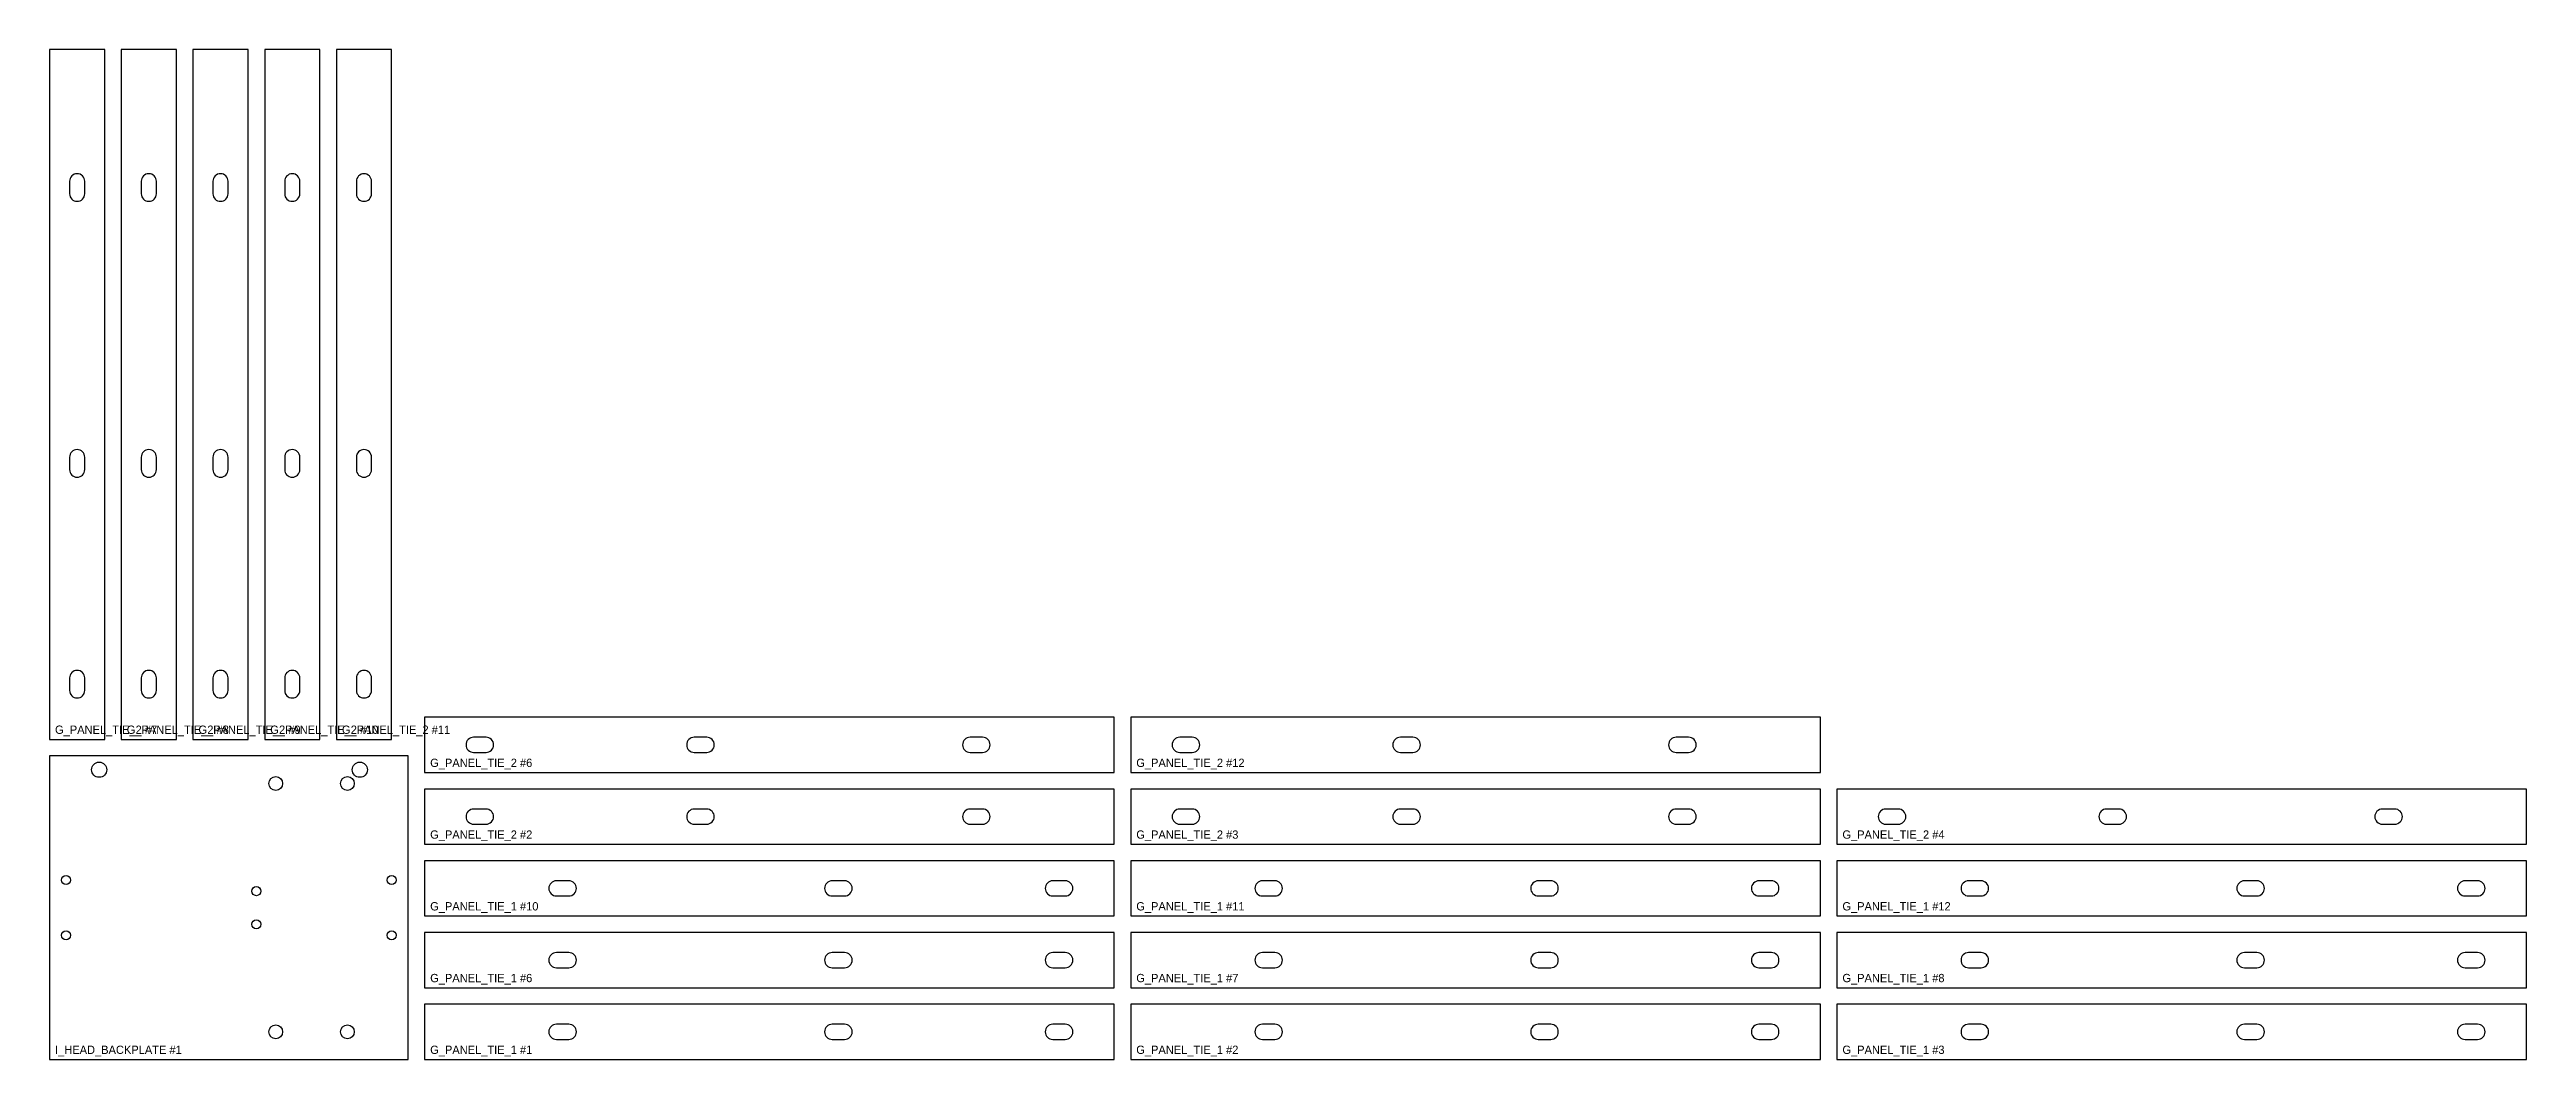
# Model space of a CAD drawing. Header units: millimetres. Extents: x 0 to 1219, y 0 to 2438.
# Drawn here: x 10 to 908, y 10 to 376 of the extents above; entities that cross this region are included whole.
import ezdxf

# ---------------------------------------------------------------- set-up
doc = ezdxf.new("R2010")
doc.units = ezdxf.units.MM
for name, color, linetype in [('CUT_HOLES', 7, 'Continuous'), ('CUT_OUTER', 7, 'Continuous'), ('PART_MARK_NO_CUT', 7, 'Continuous')]:
    doc.layers.add(name, color=color, linetype=linetype)

msp = doc.modelspace()

# ---------------------------------------------------------------- texts
at = {"layer": 'PART_MARK_NO_CUT'}
for s, p in [('G_PANEL_TIE_2 #7', (12, 128)), ('G_PANEL_TIE_2 #8', (38, 128)), ('G_PANEL_TIE_2 #9', (64, 128)), ('G_PANEL_TIE_2 #10', (90, 128)), ('G_PANEL_TIE_2 #11', (116, 128)), ('G_PANEL_TIE_2 #6', (148, 116)), ('G_PANEL_TIE_2 #12', (404, 116)), ('G_PANEL_TIE_2 #2', (148, 90)), ('G_PANEL_TIE_2 #3', (404, 90)), ('G_PANEL_TIE_2 #4', (660, 90)), ('G_PANEL_TIE_1 #10', (148, 64)), ('G_PANEL_TIE_1 #11', (404, 64)), ('G_PANEL_TIE_1 #12', (660, 64)), ('G_PANEL_TIE_1 #6', (148, 38)), ('G_PANEL_TIE_1 #7', (404, 38)), ('G_PANEL_TIE_1 #8', (660, 38)), ('I_HEAD_BACKPLATE #1', (12, 12)), ('G_PANEL_TIE_1 #1', (148, 12)), ('G_PANEL_TIE_1 #2', (404, 12)), ('G_PANEL_TIE_1 #3', (660, 12))]:
    msp.add_text(s, height=3, dxfattribs=at).set_placement(p)

# ---------------------------------------------------------------- linework, layer by layer
at = {"layer": 'CUT_HOLES'}
for points in [[(22.75, 323.75), (22.75, 328.25, 1), (17.25, 328.25), (17.25, 323.75, 1)], [(48.75, 323.75), (48.75, 328.25, 1), (43.25, 328.25), (43.25, 323.75, 1)], [(74.75, 323.75), (74.75, 328.25, 1), (69.25, 328.25), (69.25, 323.75, 1)], [(100.75, 323.75), (100.75, 328.25, 1), (95.25, 328.25), (95.25, 323.75, 1)], [(126.75, 323.75), (126.75, 328.25, 1), (121.25, 328.25), (121.25, 323.75, 1)], [(22.75, 223.75), (22.75, 228.25, 1), (17.25, 228.25), (17.25, 223.75, 1)], [(48.75, 223.75), (48.75, 228.25, 1), (43.25, 228.25), (43.25, 223.75, 1)], [(74.75, 223.75), (74.75, 228.25, 1), (69.25, 228.25), (69.25, 223.75, 1)], [(100.75, 223.75), (100.75, 228.25, 1), (95.25, 228.25), (95.25, 223.75, 1)], [(126.75, 223.75), (126.75, 228.25, 1), (121.25, 228.25), (121.25, 223.75, 1)], [(22.75, 143.75), (22.75, 148.25, 1), (17.25, 148.25), (17.25, 143.75, 1)], [(48.75, 143.75), (48.75, 148.25, 1), (43.25, 148.25), (43.25, 143.75, 1)], [(74.75, 143.75), (74.75, 148.25, 1), (69.25, 148.25), (69.25, 143.75, 1)], [(100.75, 143.75), (100.75, 148.25, 1), (95.25, 148.25), (95.25, 143.75, 1)], [(126.75, 143.75), (126.75, 148.25, 1), (121.25, 148.25), (121.25, 143.75, 1)], [(163.75, 121.25), (168.25, 121.25, 1), (168.25, 126.75), (163.75, 126.75, 1)], [(243.75, 121.25), (248.25, 121.25, 1), (248.25, 126.75), (243.75, 126.75, 1)], [(343.75, 121.25), (348.25, 121.25, 1), (348.25, 126.75), (343.75, 126.75, 1)], [(419.75, 121.25), (424.25, 121.25, 1), (424.25, 126.75), (419.75, 126.75, 1)], [(499.75, 121.25), (504.25, 121.25, 1), (504.25, 126.75), (499.75, 126.75, 1)], [(599.75, 121.25), (604.25, 121.25, 1), (604.25, 126.75), (599.75, 126.75, 1)], [(163.75, 95.25), (168.25, 95.25, 1), (168.25, 100.75), (163.75, 100.75, 1)], [(243.75, 95.25), (248.25, 95.25, 1), (248.25, 100.75), (243.75, 100.75, 1)], [(343.75, 95.25), (348.25, 95.25, 1), (348.25, 100.75), (343.75, 100.75, 1)], [(419.75, 95.25), (424.25, 95.25, 1), (424.25, 100.75), (419.75, 100.75, 1)], [(499.75, 95.25), (504.25, 95.25, 1), (504.25, 100.75), (499.75, 100.75, 1)], [(599.75, 95.25), (604.25, 95.25, 1), (604.25, 100.75), (599.75, 100.75, 1)], [(675.75, 95.25), (680.25, 95.25, 1), (680.25, 100.75), (675.75, 100.75, 1)], [(755.75, 95.25), (760.25, 95.25, 1), (760.25, 100.75), (755.75, 100.75, 1)], [(855.75, 95.25), (860.25, 95.25, 1), (860.25, 100.75), (855.75, 100.75, 1)], [(193.75, 69.25), (198.25, 69.25, 1), (198.25, 74.75), (193.75, 74.75, 1)], [(293.75, 69.25), (298.25, 69.25, 1), (298.25, 74.75), (293.75, 74.75, 1)], [(373.75, 69.25), (378.25, 69.25, 1), (378.25, 74.75), (373.75, 74.75, 1)], [(449.75, 69.25), (454.25, 69.25, 1), (454.25, 74.75), (449.75, 74.75, 1)], [(549.75, 69.25), (554.25, 69.25, 1), (554.25, 74.75), (549.75, 74.75, 1)], [(629.75, 69.25), (634.25, 69.25, 1), (634.25, 74.75), (629.75, 74.75, 1)], [(705.75, 69.25), (710.25, 69.25, 1), (710.25, 74.75), (705.75, 74.75, 1)], [(805.75, 69.25), (810.25, 69.25, 1), (810.25, 74.75), (805.75, 74.75, 1)], [(885.75, 69.25), (890.25, 69.25, 1), (890.25, 74.75), (885.75, 74.75, 1)], [(193.75, 43.25), (198.25, 43.25, 1), (198.25, 48.75), (193.75, 48.75, 1)], [(293.75, 43.25), (298.25, 43.25, 1), (298.25, 48.75), (293.75, 48.75, 1)], [(373.75, 43.25), (378.25, 43.25, 1), (378.25, 48.75), (373.75, 48.75, 1)], [(449.75, 43.25), (454.25, 43.25, 1), (454.25, 48.75), (449.75, 48.75, 1)], [(549.75, 43.25), (554.25, 43.25, 1), (554.25, 48.75), (549.75, 48.75, 1)], [(629.75, 43.25), (634.25, 43.25, 1), (634.25, 48.75), (629.75, 48.75, 1)], [(705.75, 43.25), (710.25, 43.25, 1), (710.25, 48.75), (705.75, 48.75, 1)], [(805.75, 43.25), (810.25, 43.25, 1), (810.25, 48.75), (805.75, 48.75, 1)], [(885.75, 43.25), (890.25, 43.25, 1), (890.25, 48.75), (885.75, 48.75, 1)], [(193.75, 17.25), (198.25, 17.25, 1), (198.25, 22.75), (193.75, 22.75, 1)], [(293.75, 17.25), (298.25, 17.25, 1), (298.25, 22.75), (293.75, 22.75, 1)], [(373.75, 17.25), (378.25, 17.25, 1), (378.25, 22.75), (373.75, 22.75, 1)], [(449.75, 17.25), (454.25, 17.25, 1), (454.25, 22.75), (449.75, 22.75, 1)], [(549.75, 17.25), (554.25, 17.25, 1), (554.25, 22.75), (549.75, 22.75, 1)], [(629.75, 17.25), (634.25, 17.25, 1), (634.25, 22.75), (629.75, 22.75, 1)], [(705.75, 17.25), (710.25, 17.25, 1), (710.25, 22.75), (705.75, 22.75, 1)], [(805.75, 17.25), (810.25, 17.25, 1), (810.25, 22.75), (805.75, 22.75, 1)], [(885.75, 17.25), (890.25, 17.25, 1), (890.25, 22.75), (885.75, 22.75, 1)]]:
    msp.add_lwpolyline(points, format="xyb", close=True, dxfattribs=at)
for centre, radius in [((28, 115), 2.75), ((122.5, 115), 2.75), ((92, 110), 2.5), ((118, 110), 2.5), ((16, 75), 1.65), ((85, 71), 1.65), ((134, 75), 1.65), ((16, 55), 1.65), ((85, 59), 1.65), ((134, 55), 1.65), ((92, 20), 2.5), ((118, 20), 2.5)]:
    msp.add_circle(centre, radius, dxfattribs=at)
at = {"layer": 'CUT_OUTER'}
for points in [[(30, 126), (30, 376), (10, 376), (10, 126)], [(56, 126), (56, 376), (36, 376), (36, 126)], [(82, 126), (82, 376), (62, 376), (62, 126)], [(108, 126), (108, 376), (88, 376), (88, 126)], [(134, 126), (134, 376), (114, 376), (114, 126)], [(146, 114), (396, 114), (396, 134), (146, 134)], [(402, 114), (652, 114), (652, 134), (402, 134)], [(140, 10), (140, 120), (10, 120), (10, 10)], [(146, 88), (396, 88), (396, 108), (146, 108)], [(402, 88), (652, 88), (652, 108), (402, 108)], [(658, 88), (908, 88), (908, 108), (658, 108)], [(146, 62), (396, 62), (396, 82), (146, 82)], [(402, 62), (652, 62), (652, 82), (402, 82)], [(658, 62), (908, 62), (908, 82), (658, 82)], [(146, 36), (396, 36), (396, 56), (146, 56)], [(402, 36), (652, 36), (652, 56), (402, 56)], [(658, 36), (908, 36), (908, 56), (658, 56)], [(146, 10), (396, 10), (396, 30), (146, 30)], [(402, 10), (652, 10), (652, 30), (402, 30)], [(658, 10), (908, 10), (908, 30), (658, 30)]]:
    msp.add_lwpolyline(points, close=True, dxfattribs=at)

msp.set_redraw_order([(e.dxf.handle, doc.entitydb.next_handle()) for e in msp.query("TEXT MTEXT ATTDEF DIMENSION ARC_DIMENSION")])  # texts and dimensions are drawn at this point

doc.saveas('drawing.dxf')
